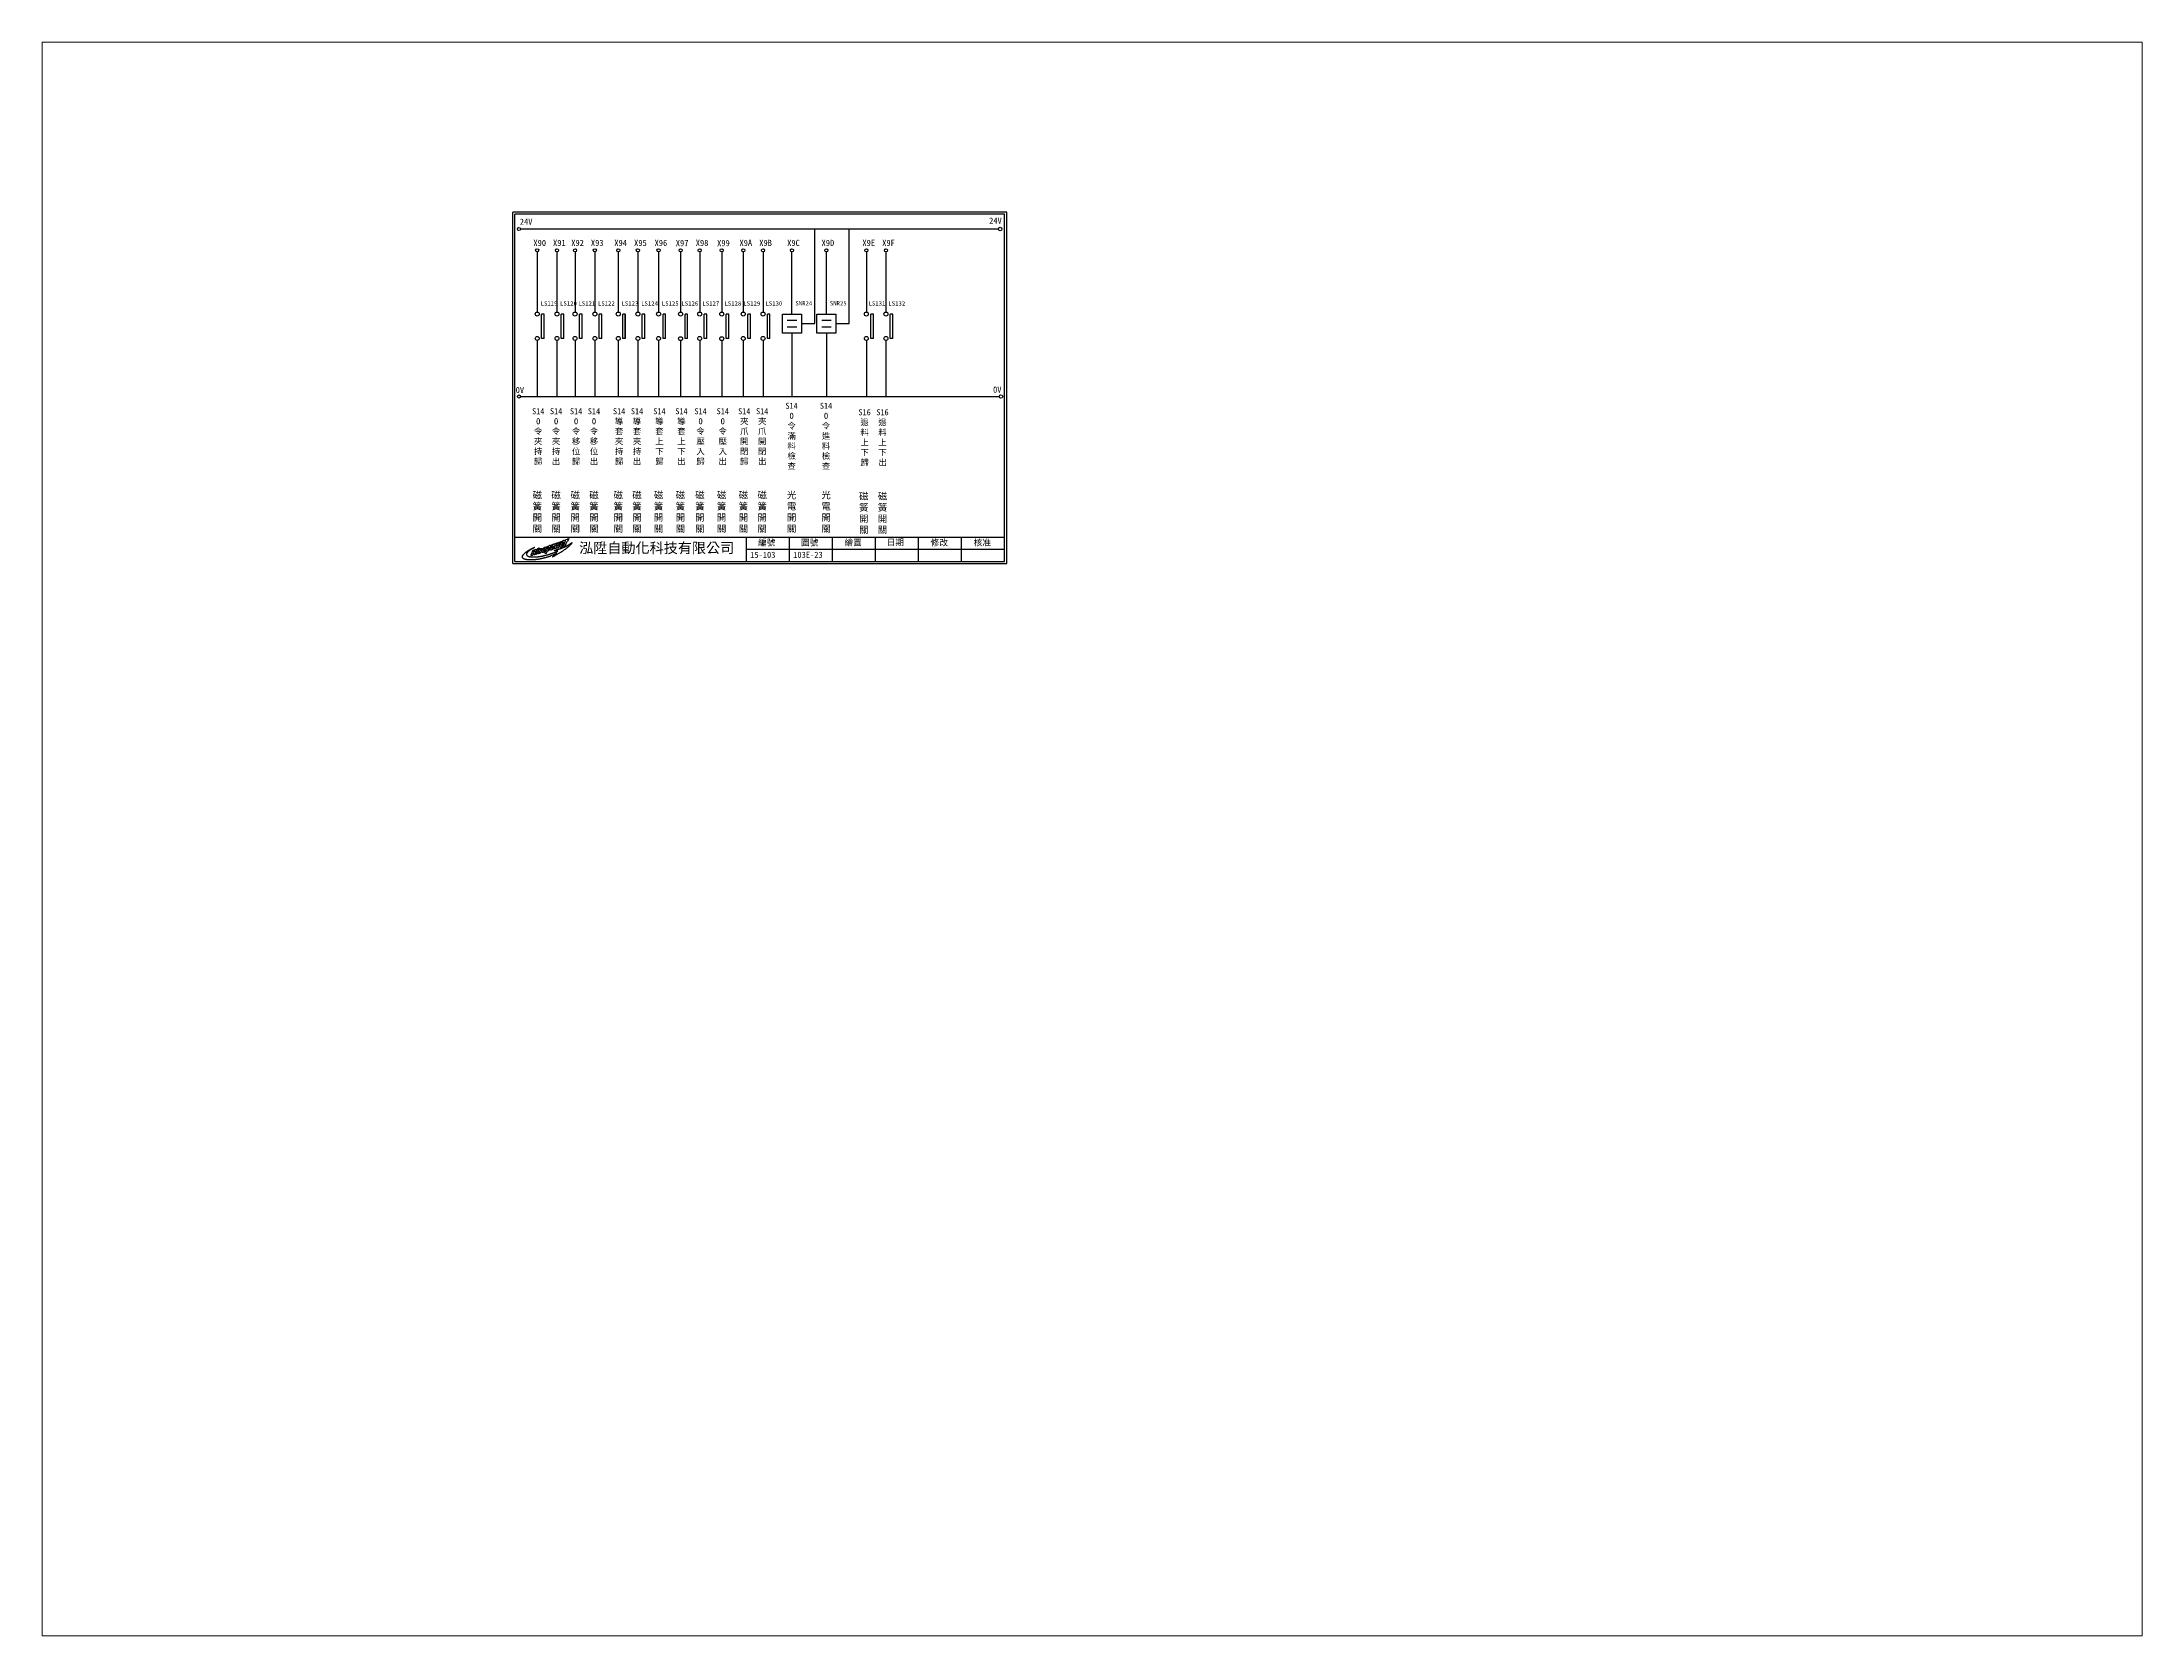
# Paper-space layout '配置1' of a CAD drawing. Extents: x 26 to 231, y 20 to 176.
# The model-space entities are those that its viewports show. They can reach past a viewport. Long polylines and large blocks are cut down to what shows.
import ezdxf

# ---------------------------------------------------------------- set-up
doc = ezdxf.new("R2010")
doc.units = 0
doc.layers.get('0').update_dxf_attribs({"linetype": 'CONTINUOUS'})
for name, color, linetype in [('圖框層', 7, 'CONTINUOUS'), ('標尺寸層', 3, 'CONTINUOUS'), ('輪廓線層', 7, 'CONTINUOUS')]:
    doc.layers.add(name, color=color, linetype=linetype)
doc.styles.add('CNS', font='romanc.shx', dxfattribs={"bigfont": 'chineset.shx'})
doc.styles.add('STSL', font='kaiu.ttf')

psp = doc.layouts.new('配置1')

msp = doc.modelspace()

# ---------------------------------------------------------------- texts
at = {"layer": '圖框層', "color": 4, "style": 'STSL'}
for s, height, p in [('24V', 3.6, (279, 461.6)), ('24V', 3.6, (551.6, 462.2)), ('X90', 3.6, (286.9, 449.3)), ('X91', 3.6, (298.3, 449.3)), ('X92', 3.6, (308.9, 449.3)), ('X93', 3.6, (320.3, 449.3)), ('X94', 3.6, (333.9, 449.3)), ('X95', 3.6, (345.4, 449.3)), ('X96', 3.6, (357.3, 449.3)), ('X97', 3.6, (369.6, 449.2)), ('X98', 3.6, (381.2, 449.3)), ('X99', 3.6, (393.6, 449.2)), ('X9A', 3.6, (406.6, 449.3)), ('X9B', 3.6, (418.1, 449.3)), ('X9C', 3.6, (434.3, 449.3)), ('X9D', 3.6, (454.3, 449.3)), ('X9E', 3.6, (478, 449.3)), ('X9F', 3.6, (489.5, 449.3)), ('LS119', 2.5, (291.1, 414.7)), ('LS120', 2.5, (302.4, 414.7)), ('LS121', 2.5, (313.1, 414.7)), ('LS122', 2.5, (324.4, 414.7)), ('LS123', 2.5, (338.1, 414.7)), ('LS124', 2.5, (349.5, 414.7)), ('LS125', 2.5, (361.5, 414.7)), ('LS126', 2.5, (372.9, 414.7)), ('LS127', 2.5, (385.1, 414.7)), ('LS128', 2.5, (397.9, 414.7)), ('LS129', 2.5, (408.9, 414.7)), ('LS130', 2.5, (421.7, 414.7)), ('SNR24', 2.5, (439.1, 414.8)), ('SNR25', 2.5, (459.1, 414.8)), ('LS131', 2.5, (481.6, 414.7)), ('LS132', 2.5, (493.1, 414.7)), ('0V', 3.6, (276.6, 363.9)), ('0V', 3.6, (553.9, 364.1)), ('泓陞自動化科技有限公司', 6, (313.5, 271)), ('15-103', 3.6, (412.8, 268.2)), ('編號', 3.6, (417.4, 275.3)), ('103E-23', 3.6, (437.8, 268.2)), ('圖號', 3.6, (442.4, 275.3)), ('繪圖', 3.6, (467.6, 275.3)), ('日期', 3.6, (492.1, 275.5)), ('修改', 3.6, (517.6, 275.3)), ('核准', 3.6, (542.6, 275.3))]:
    msp.add_text(s, height=height, dxfattribs=at).set_placement(p)
at = {"layer": '標尺寸層', "color": 7, "width": 4.961, "attachment_point": 5, "style": 'CNS'}
for s, insert, char_height in [('{\\fDFKai-SB|b0|i0|c136|p65;S14\\PO令夾持歸}', (289.7, 338.6), 3.5), ('{\\fDFKai-SB|b0|i0|c136|p65;S14\\PO令夾持出}', (300.1, 338.6), 3.5), ('{\\fDFKai-SB|b0|i0|c136|p65;S14\\PO令移位歸}', (311.7, 338.6), 3.5), ('{\\fDFKai-SB|b0|i0|c136|p65;S14\\PO令移位出}', (322.1, 338.6), 3.5), ('{\\fDFKai-SB|b0|i0|c136|p65;S14\\P導套夾持歸}', (336.7, 338.6), 3.5), ('{\\fDFKai-SB|b0|i0|c136|p65;S14\\P導套夾持出}', (347.1, 338.6), 3.5), ('{\\fDFKai-SB|b0|i0|c136|p65;S14\\P導套上下歸}', (360.1, 338.6), 3.5), ('{\\fDFKai-SB|b0|i0|c136|p65;S14\\P導套上下出}', (372.9, 338.6), 3.5), ('{\\fDFKai-SB|b0|i0|c136|p65;S14\\PO令壓入歸}', (384, 338.6), 3.5), ('{\\fDFKai-SB|b0|i0|c136|p65;S14\\PO令壓入出}', (396.9, 338.6), 3.5), ('{\\fDFKai-SB|b0|i0|c136|p65;S14\\P夾爪開閉歸}', (409.4, 338.6), 3.5), ('{\\fDFKai-SB|b0|i0|c136|p65;S14\\P夾爪開閉出}', (419.8, 338.6), 3.5), ('{\\fDFKai-SB|b0|i0|c136|p65;S14\\PO令滿料檢查}', (436.9, 338.9), 3.5), ('{\\fDFKai-SB|b0|i0|c136|p65;S14\\PO令進料檢查}', (456.9, 338.9), 3.5), ('{\\fDFKai-SB|b0|i0|c136|p65;S16退料上下歸}', (479.3, 338), 3.5), ('{\\fDFKai-SB|b0|i0|c136|p65;S16退料上下出}', (489.7, 338), 3.5), ('{\\fDFKai-SB|b0|i0|c136|p65;磁簧開關}', (289.2, 294.7), 3.9), ('{\\fDFKai-SB|b0|i0|c136|p65;磁簧開關}', (300.1, 294.7), 3.9), ('{\\fDFKai-SB|b0|i0|c136|p65;磁簧開關}', (311.2, 294.7), 3.9), ('{\\fDFKai-SB|b0|i0|c136|p65;磁簧開關}', (322.1, 294.7), 3.9), ('{\\fDFKai-SB|b0|i0|c136|p65;磁簧開關}', (336.2, 294.7), 3.9), ('{\\fDFKai-SB|b0|i0|c136|p65;磁簧開關}', (347.1, 294.7), 3.9), ('{\\fDFKai-SB|b0|i0|c136|p65;磁簧開關}', (359.6, 294.7), 3.9), ('{\\fDFKai-SB|b0|i0|c136|p65;磁簧開關}', (372.3, 294.7), 3.9), ('{\\fDFKai-SB|b0|i0|c136|p65;磁簧開關}', (383.6, 294.7), 3.9), ('{\\fDFKai-SB|b0|i0|c136|p65;磁簧開關}', (396.2, 294.7), 3.9), ('{\\fDFKai-SB|b0|i0|c136|p65;磁簧開關}', (408.9, 294.7), 3.9), ('{\\fDFKai-SB|b0|i0|c136|p65;磁簧開關}', (419.8, 294.7), 3.9), ('{\\fDFKai-SB|b0|i0|c136|p65;光電\\P開關}', (436.9, 294.7), 3.9), ('{\\fDFKai-SB|b0|i0|c136|p65;光電\\P開關}', (456.9, 294.7), 3.9), ('{\\fDFKai-SB|b0|i0|c136|p65;磁簧開關}', (478.8, 294), 3.9), ('{\\fDFKai-SB|b0|i0|c136|p65;磁簧開關}', (489.7, 294), 3.9)]:
    msp.add_mtext(s, dxfattribs=dict(at, insert=insert, char_height=char_height))

# ---------------------------------------------------------------- linework, layer by layer
for p, q in [((450.4, 404.3), (450.4, 459.2)), ((470.4, 404.3), (470.4, 459.2)), ((437.1, 409.8), (437.1, 445.9)), ((457.1, 409.8), (457.1, 445.9)), ((293.2, 409.8), (291.7, 409.8)), ((304.6, 409.8), (303.1, 409.8)), ((315.2, 409.8), (313.7, 409.8)), ((326.6, 409.8), (325.1, 409.8)), ((340.3, 409.8), (338.8, 409.8)), ((351.6, 409.8), (350.1, 409.8)), ((363.7, 409.8), (362.2, 409.8)), ((376.5, 409.8), (375, 409.8)), ((387.6, 409.8), (386.1, 409.8)), ((400.4, 409.8), (398.9, 409.8)), ((413, 409.8), (411.4, 409.8)), ((424.3, 409.8), (422.8, 409.8)), ((442.6, 404.3), (450.4, 404.3)), ((462.6, 404.3), (470.4, 404.3)), ((484.4, 409.8), (482.9, 409.8)), ((495.7, 409.8), (494.2, 409.8)), ((293.2, 395.6), (291.7, 395.6)), ((304.6, 395.6), (303.1, 395.6)), ((315.2, 395.6), (313.7, 395.6)), ((326.6, 395.6), (325.1, 395.6)), ((340.3, 395.6), (338.8, 395.6)), ((351.6, 395.6), (350.1, 395.6)), ((363.7, 395.6), (362.2, 395.6)), ((376.5, 395.5), (375, 395.5)), ((387.6, 395.6), (386.1, 395.6)), ((400.4, 395.5), (398.9, 395.5)), ((413, 395.6), (411.4, 395.6)), ((424.3, 395.6), (422.8, 395.6)), ((437.1, 398.7), (437.1, 361.9)), ((457.1, 398.7), (457.1, 361.9)), ((484.4, 395.6), (482.9, 395.6)), ((495.7, 395.6), (494.2, 395.6))]:
    msp.add_line(p, q)
for points in [[(431.6, 409.8), (442.6, 409.8), (442.6, 398.7), (431.6, 398.7)], [(451.6, 409.8), (462.6, 409.8), (462.6, 398.7), (451.6, 398.7)]]:
    msp.add_lwpolyline(points, close=True)
for centre in [(558, 459.2), (558.5, 361.9)]:
    msp.add_circle(centre, 1)
at = {"layer": '圖框層', "color": 7}
for p, q in [((561.9, 468.9), (274.9, 468.9)), ((274.9, 264.9), (274.9, 468.9)), ((560.6, 467.7), (276.1, 467.7)), ((276.1, 266.2), (276.1, 467.7)), ((560.6, 266.2), (560.6, 467.7)), ((561.9, 264.9), (561.9, 468.9)), ((276.1, 280.2), (560.6, 280.2)), ((410.6, 266.2), (410.6, 280.2)), ((410.6, 273.2), (560.6, 273.2)), ((435.6, 266.2), (435.6, 280.2)), ((460.6, 266.2), (460.6, 280.2)), ((485.6, 266.2), (485.6, 280.2)), ((510.6, 266.2), (510.6, 280.2)), ((535.6, 266.2), (535.6, 280.2)), ((274.9, 264.9), (561.9, 264.9)), ((276.1, 266.2), (560.6, 266.2))]:
    msp.add_line(p, q, dxfattribs=at)
at = {"layer": '標尺寸層', "color": 7}
for p, q in [((279.4, 459.2), (557, 459.2)), ((289.1, 445.9), (289.1, 410.9)), ((300.6, 445.9), (300.6, 410.9)), ((311.1, 445.9), (311.1, 410.9)), ((322.6, 445.9), (322.6, 410.9)), ((336.2, 445.9), (336.2, 410.9)), ((347.6, 445.9), (347.6, 410.9)), ((359.6, 445.9), (359.6, 410.9)), ((372.4, 445.9), (372.4, 410.9)), ((383.5, 445.9), (383.5, 410.9)), ((396.3, 445.9), (396.3, 410.9)), ((408.8, 445.9), (408.8, 410.9)), ((420.3, 445.9), (420.3, 410.9)), ((480.3, 445.9), (480.3, 410.9)), ((491.7, 445.9), (491.7, 410.9)), ((291.7, 395.6), (291.7, 409.8)), ((293.2, 395.6), (293.2, 409.8)), ((303.1, 395.6), (303.1, 409.8)), ((304.6, 395.6), (304.6, 409.8)), ((313.7, 395.6), (313.7, 409.8)), ((315.2, 395.6), (315.2, 409.8)), ((325.1, 395.6), (325.1, 409.8)), ((326.6, 395.6), (326.6, 409.8)), ((338.8, 395.6), (338.8, 409.8)), ((340.3, 395.6), (340.3, 409.8)), ((340.4, 395.5), (340.4, 409.8)), ((350.1, 395.6), (350.1, 409.8)), ((351.6, 395.6), (351.6, 409.8)), ((362.2, 395.6), (362.2, 409.8)), ((363.7, 395.6), (363.7, 409.8)), ((375, 395.5), (375, 409.8)), ((376.5, 395.5), (376.5, 409.8)), ((386.1, 395.6), (386.1, 409.8)), ((387.6, 395.6), (387.6, 409.8)), ((398.9, 395.5), (398.9, 409.8)), ((400.4, 395.5), (400.4, 409.8)), ((411.4, 395.6), (411.4, 409.8)), ((413, 395.6), (413, 409.8)), ((422.8, 395.6), (422.8, 409.8)), ((424.3, 395.6), (424.3, 409.8)), ((434.4, 406.3), (439.9, 406.3)), ((454.4, 406.3), (459.9, 406.3)), ((482.9, 395.6), (482.9, 409.8)), ((484.4, 395.6), (484.4, 409.8)), ((494.2, 395.6), (494.2, 409.8)), ((495.7, 395.6), (495.7, 409.8)), ((289.1, 394.4), (289.1, 361.9)), ((300.6, 394.4), (300.6, 361.9)), ((311.1, 394.4), (311.1, 361.9)), ((322.6, 394.4), (322.6, 361.9)), ((336.2, 394.4), (336.2, 361.9)), ((347.6, 394.4), (347.6, 361.9)), ((359.6, 394.4), (359.6, 361.9)), ((372.4, 394.4), (372.4, 361.9)), ((372.4, 394.4), (372.4, 361.9)), ((383.5, 394.4), (383.5, 361.9)), ((396.3, 394.4), (396.3, 361.9)), ((396.3, 394.4), (396.3, 361.9)), ((408.8, 394.4), (408.8, 361.9)), ((420.3, 394.4), (420.3, 361.9)), ((434.4, 402.3), (439.9, 402.3)), ((454.4, 402.3), (459.9, 402.3)), ((480.3, 394.4), (480.3, 361.9)), ((491.7, 394.4), (491.7, 361.9)), ((279.4, 361.9), (557.5, 361.9))]:
    msp.add_line(p, q, dxfattribs=at)
for centre, radius in [((278.5, 459.2), 0.92), ((289.1, 446.8), 0.92), ((300.6, 446.8), 0.92), ((311.1, 446.8), 0.92), ((322.6, 446.8), 0.92), ((336.2, 446.8), 0.92), ((347.6, 446.8), 0.92), ((359.6, 446.8), 0.92), ((372.4, 446.8), 0.92), ((372.4, 446.8), 0.92), ((383.5, 446.8), 0.92), ((396.3, 446.8), 0.92), ((396.3, 446.8), 0.92), ((408.8, 446.8), 0.92), ((420.3, 446.8), 0.92), ((437.1, 446.8), 0.92), ((457.1, 446.8), 0.92), ((480.3, 446.8), 0.92), ((491.7, 446.8), 0.92), ((289.1, 409.8), 1.15), ((300.6, 409.8), 1.15), ((311.1, 409.8), 1.15), ((322.6, 409.8), 1.15), ((336.2, 409.8), 1.15), ((347.6, 409.8), 1.15), ((359.6, 409.8), 1.15), ((372.4, 409.8), 1.15), ((383.5, 409.8), 1.15), ((396.3, 409.8), 1.15), ((408.8, 409.8), 1.15), ((420.3, 409.8), 1.15), ((480.3, 409.8), 1.15), ((491.7, 409.8), 1.15), ((289.1, 395.6), 1.15), ((300.6, 395.6), 1.15), ((311.1, 395.6), 1.15), ((322.6, 395.6), 1.15), ((336.2, 395.6), 1.15), ((347.6, 395.6), 1.15), ((359.6, 395.6), 1.15), ((372.4, 395.5), 1.15), ((383.5, 395.6), 1.15), ((396.3, 395.5), 1.15), ((408.8, 395.6), 1.15), ((420.3, 395.6), 1.15), ((480.3, 395.6), 1.15), ((491.7, 395.6), 1.15), ((278.5, 361.9), 0.92)]:
    msp.add_circle(centre, radius, dxfattribs=at)
at = {"layer": '輪廓線層', "color": 1}
msp.add_lwpolyline([(299.5, 270.4), (299.2, 270.2), (298.9, 270.1), (298.6, 270), (298.3, 269.9), (298, 269.7), (297.7, 269.6), (297.4, 269.5), (297.1, 269.4), (296.9, 269.3), (296.6, 269.2), (296.4, 269.1), (296.2, 269), (296, 269), (295.8, 268.9), (295.5, 268.8), (295.3, 268.7), (295, 268.7), (294.8, 268.6), (294.5, 268.5), (294.2, 268.4), (293.9, 268.3), (293.6, 268.3), (293.3, 268.2), (293.1, 268.1), (292.8, 268), (292.6, 268), (292.3, 267.9), (292.1, 267.9), (291.9, 267.8), (291.7, 267.8), (291.5, 267.7), (291.3, 267.7), (291.1, 267.6), (290.9, 267.6), (290.8, 267.6), (290.6, 267.5), (290.4, 267.5), (290.2, 267.4), (290, 267.4), (289.8, 267.4), (289.7, 267.3), (289.5, 267.3), (289.3, 267.3), (289.1, 267.3), (288.9, 267.2), (288.8, 267.2), (288.6, 267.2), (288.4, 267.2), (288.3, 267.2), (288.1, 267.1), (287.9, 267.1), (287.8, 267.1), (287.6, 267.1), (287.5, 267.1), (287.3, 267.1), (287.1, 267), (287, 267), (286.8, 267), (286.6, 267), (286.5, 267), (286.3, 267), (286.1, 267), (285.9, 267), (285.8, 267), (285.6, 267), (285.4, 267), (285.3, 267), (285.1, 267), (285, 267), (284.9, 267), (284.7, 267), (284.6, 267), (284.5, 267), (284.4, 267), (284.3, 267), (284.1, 267), (284, 267), (283.9, 267), (283.8, 267), (283.7, 267), (283.6, 267.1), (283.4, 267.1), (283.3, 267.1), (283.2, 267.1), (283, 267.1), (282.9, 267.1), (282.8, 267.2), (282.6, 267.2), (282.5, 267.2), (282.4, 267.3), (282.2, 267.3), (282.1, 267.3), (282, 267.4), (281.8, 267.4), (281.7, 267.5), (281.6, 267.5), (281.5, 267.5), (281.4, 267.6), (281.3, 267.6), (281.2, 267.7), (281.1, 267.7), (281.1, 267.8), (281, 267.8), (280.9, 267.9), (280.9, 267.9), (280.8, 268), (280.8, 268), (280.8, 268), (280.7, 268.1), (280.7, 268.1), (280.7, 268.2), (280.7, 268.2), (280.6, 268.2), (280.6, 268.3), (280.6, 268.3), (280.6, 268.3), (280.6, 268.4), (280.6, 268.4), (280.6, 268.4), (280.6, 268.5), (280.6, 268.5), (280.6, 268.5), (280.6, 268.5), (280.6, 268.6), (280.6, 268.6), (280.5, 268.6), (280.5, 268.7), (280.5, 268.7), (280.5, 268.8), (280.5, 268.8), (280.5, 268.8), (280.5, 268.9), (280.5, 268.9), (280.5, 269), (280.5, 269), (280.5, 269), (280.5, 269.1), (280.5, 269.1), (280.5, 269.1), (280.5, 269.2), (280.6, 269.2), (280.6, 269.3), (280.6, 269.3), (280.6, 269.4), (280.7, 269.4), (280.7, 269.5), (280.7, 269.6), (280.8, 269.6), (280.8, 269.7), (280.9, 269.8), (280.9, 269.9), (281, 270), (281.1, 270), (281.1, 270.1), (281.2, 270.2), (281.3, 270.3), (281.4, 270.4), (281.5, 270.5), (281.6, 270.6), (281.7, 270.7), (281.8, 270.8), (281.9, 270.9), (282, 271), (282.2, 271.2), (282.3, 271.3), (282.4, 271.4), (282.5, 271.5), (282.7, 271.6), (282.8, 271.7), (283, 271.8), (283.1, 271.9), (283.2, 272), (283.3, 272.1), (283.5, 272.1), (283.6, 272.2), (283.7, 272.3), (283.9, 272.4), (284, 272.5), (284.1, 272.5), (284.2, 272.6), (284.3, 272.7), (284.4, 272.7), (284.5, 272.8), (284.7, 272.9), (284.8, 272.9), (284.9, 273), (285, 273), (285.1, 273.1), (285.2, 273.2), (285.3, 273.2), (285.5, 273.3), (285.7, 273.4), (285.8, 273.5), (286, 273.6), (286.2, 273.7), (286.5, 273.8), (286.7, 273.9), (286.8, 274), (287, 274.1), (287.2, 274.2), (287.3, 274.2), (287.4, 274.3), (287.5, 274.3), (287.5, 274.3), (287.6, 274.3), (287.6, 274.3), (287.6, 274.3), (287.5, 274.3), (287.5, 274.3), (287.5, 274.2), (287.4, 274.2), (287.3, 274.1), (287.3, 274.1), (287.2, 274.1), (287.1, 274), (287, 273.9), (286.9, 273.9), (286.8, 273.8), (286.6, 273.8), (286.5, 273.7), (286.4, 273.6), (286.3, 273.6), (286.1, 273.5), (286, 273.4), (285.9, 273.3), (285.8, 273.3), (285.6, 273.2), (285.5, 273.1), (285.4, 273), (285.2, 272.9), (285.1, 272.9), (285, 272.8), (284.9, 272.7), (284.8, 272.6), (284.6, 272.5), (284.5, 272.4), (284.4, 272.4), (284.3, 272.3), (284.2, 272.2), (284.1, 272.1), (284, 272), (283.9, 271.9), (283.8, 271.9), (283.7, 271.8), (283.6, 271.7), (283.5, 271.6), (283.4, 271.5), (283.4, 271.4), (283.3, 271.4), (283.2, 271.3), (283.2, 271.2), (283.1, 271.2), (283.1, 271.1), (283.1, 271), (283, 271), (283, 270.9), (283, 270.8), (282.9, 270.8), (282.9, 270.7), (282.9, 270.6), (282.9, 270.6), (282.9, 270.5), (282.9, 270.5), (282.8, 270.4), (282.8, 270.4), (282.8, 270.3), (282.8, 270.3), (282.8, 270.2), (282.8, 270.2), (282.9, 270.1), (282.9, 270.1), (282.9, 270.1), (282.9, 270), (282.9, 270), (282.9, 269.9), (282.9, 269.9), (282.9, 269.9), (283, 269.8), (283, 269.8), (283, 269.8), (283, 269.7), (283.1, 269.7), (283.1, 269.7), (283.1, 269.6), (283.1, 269.6), (283.2, 269.6), (283.2, 269.5), (283.3, 269.5), (283.3, 269.5), (283.3, 269.5), (283.4, 269.4), (283.4, 269.4), (283.5, 269.4), (283.6, 269.3), (283.6, 269.3), (283.7, 269.3), (283.7, 269.3), (283.8, 269.2), (283.9, 269.2), (283.9, 269.2), (284, 269.1), (284.1, 269.1), (284.2, 269.1), (284.2, 269), (284.3, 269), (284.4, 269), (284.5, 269), (284.5, 269), (284.6, 268.9), (284.7, 268.9), (284.8, 268.9), (284.9, 268.9), (285, 268.9), (285.1, 268.9), (285.2, 268.9), (285.3, 268.8), (285.4, 268.8), (285.5, 268.8), (285.7, 268.8), (285.8, 268.8), (285.9, 268.8), (286.1, 268.8), (286.2, 268.8), (286.4, 268.8), (286.5, 268.8), (286.7, 268.8), (286.8, 268.8), (287, 268.8), (287.2, 268.8), (287.4, 268.8), (287.5, 268.8), (287.7, 268.8), (287.9, 268.8), (288.1, 268.8), (288.3, 268.8), (288.5, 268.8), (288.7, 268.9), (288.9, 268.9), (289, 268.9), (289.2, 268.9), (289.4, 268.9), (289.6, 268.9), (289.7, 269), (289.9, 269), (290, 269), (290.2, 269), (290.4, 269), (290.6, 269.1), (290.7, 269.1), (290.9, 269.1), (291.2, 269.2), (291.4, 269.2), (291.6, 269.2), (291.9, 269.3), (292.1, 269.3), (292.4, 269.4), (292.7, 269.4), (293, 269.5), (293.2, 269.6), (293.5, 269.6), (293.8, 269.7), (294.1, 269.8), (294.4, 269.8), (294.6, 269.9), (294.9, 270), (295.2, 270), (295.4, 270.1), (295.6, 270.2), (295.9, 270.2), (296.1, 270.3), (296.3, 270.4), (296.5, 270.4), (296.7, 270.5), (296.8, 270.5), (297, 270.6), (297.1, 270.6), (297.3, 270.7), (297.4, 270.7), (297.5, 270.7), (297.6, 270.8), (297.7, 270.8), (297.8, 270.9), (297.9, 270.9), (298, 270.9), (298.2, 271), (298.3, 271.1), (298.5, 271.1), (298.7, 271.2), (298.8, 271.3), (299, 271.3), (299.2, 271.4), (299.3, 271.4), (299.5, 271.5), (299.6, 271.5), (299.7, 271.6), (299.9, 271.6), (300, 271.7), (300.1, 271.7), (300.2, 271.8), (300.3, 271.8), (300.4, 271.8), (300.5, 271.9), (300.6, 271.9), (300.7, 272), (300.8, 272), (300.9, 272), (300.9, 272.1), (300.9, 272.1), (301, 272.1), (300.9, 272.1), (300.9, 272.2), (300.9, 272.2), (300.8, 272.2), (300.8, 272.2), (300.7, 272.2), (300.6, 272.2), (300.5, 272.2), (300.5, 272.2), (300.4, 272.3), (300.3, 272.3), (300.2, 272.3), (300.1, 272.3), (300, 272.3), (299.9, 272.3), (299.8, 272.3), (299.8, 272.3), (299.7, 272.3), (299.6, 272.3), (299.5, 272.3), (299.4, 272.4), (299.3, 272.4), (299.2, 272.4), (299.2, 272.4), (299.1, 272.4), (299.1, 272.4), (299, 272.4), (299, 272.4), (299, 272.4), (298.9, 272.5), (298.9, 272.5), (299, 272.5), (299, 272.5), (299, 272.5), (299.1, 272.5), (299.1, 272.6), (299.2, 272.6), (299.3, 272.6), (299.4, 272.6), (299.5, 272.7), (299.7, 272.7), (299.8, 272.7), (300, 272.8), (300.1, 272.8), (300.3, 272.9), (300.4, 272.9), (300.6, 273), (300.8, 273), (301, 273.1), (301.2, 273.1), (301.3, 273.2), (301.5, 273.2), (301.7, 273.3), (301.9, 273.4), (302.1, 273.4), (302.3, 273.5), (302.5, 273.5), (302.6, 273.6), (302.8, 273.7), (303, 273.7), (303.2, 273.8), (303.5, 273.9), (303.7, 274), (303.9, 274.1), (304.2, 274.2), (304.4, 274.3), (304.7, 274.4), (305, 274.5), (305.2, 274.7), (305.5, 274.8), (305.7, 274.9), (305.9, 275), (306.1, 275.1), (306.3, 275.2), (306.5, 275.3), (306.7, 275.4), (306.9, 275.5), (307.1, 275.6), (307.2, 275.7), (307.4, 275.8), (307.6, 275.9), (307.7, 276), (307.9, 276.1), (308, 276.2), (308.2, 276.3), (308.3, 276.4), (308.5, 276.5), (308.6, 276.6), (308.7, 276.7), (308.9, 276.8), (309, 276.9), (309.1, 277), (309.1, 277), (309.2, 277.1), (309.2, 277.1), (309.3, 277.1), (309.3, 277.1), (309.3, 277), (309.2, 277), (309.2, 276.9), (309.2, 276.8), (309.1, 276.7), (309.1, 276.7), (309, 276.6), (309, 276.5), (308.9, 276.4), (308.9, 276.4), (308.8, 276.3), (308.8, 276.2), (308.7, 276.2), (308.6, 276.1), (308.6, 276), (308.5, 276), (308.5, 275.9), (308.4, 275.8), (308.3, 275.7), (308.2, 275.6), (308.1, 275.6), (308, 275.5), (307.9, 275.3), (307.8, 275.2), (307.7, 275.1), (307.6, 275), (307.4, 274.9), (307.3, 274.7), (307.1, 274.6), (307, 274.5), (306.8, 274.3), (306.7, 274.2), (306.5, 274), (306.3, 273.9), (306.1, 273.8), (306, 273.6), (305.8, 273.4), (305.5, 273.3), (305.3, 273.1), (305.1, 273), (304.8, 272.8), (304.6, 272.6), (304.3, 272.5), (304.1, 272.3), (303.8, 272.1), (303.6, 271.9), (303.3, 271.8), (303, 271.6), (302.8, 271.4), (302.5, 271.3), (302.3, 271.1), (302, 271), (301.7, 270.8), (301.5, 270.7), (301.2, 270.5), (300.9, 270.4), (300.7, 270.2), (300.4, 270.1), (300.2, 269.9), (299.9, 269.8), (299.7, 269.7), (299.5, 269.5), (299.3, 269.4), (299.2, 269.4), (299, 269.3), (298.9, 269.2), (298.7, 269.1), (298.6, 269.1), (298.5, 269), (298.4, 269), (298.3, 268.9), (298.3, 268.9), (298.2, 268.9), (298.1, 268.8), (298.1, 268.8), (298.1, 268.8), (298, 268.8), (298.1, 268.8), (298.1, 268.9), (298.1, 268.9), (298.2, 269), (298.3, 269), (298.3, 269.1), (298.4, 269.2), (298.6, 269.3), (298.7, 269.4), (298.8, 269.5), (299, 269.6), (299.2, 269.7), (299.3, 269.8), (299.5, 270), (299.6, 270.1), (299.8, 270.2), (299.9, 270.3), (300.1, 270.4), (300.2, 270.5), (300.3, 270.6), (300.4, 270.7), (300.5, 270.7), (300.6, 270.8), (300.6, 270.8), (300.6, 270.8), (300.6, 270.8), (300.5, 270.8), (300.4, 270.8), (300.3, 270.7), (300.1, 270.7), (299.9, 270.6), (299.7, 270.5)], close=True, dxfattribs=at)
at = {"layer": '輪廓線層', "color": 116}
for points in [[(288.1, 271.5), (288.2, 271.5), (288.2, 271.5), (288.2, 271.5), (288.2, 271.5), (288.2, 271.4), (288.2, 271.4), (288.2, 271.4), (288.2, 271.3), (288.2, 271.3), (288.2, 271.3), (288.2, 271.2), (288.2, 271.2), (288.2, 271.2), (288.2, 271.1), (288.1, 271.1), (288.1, 271.1), (288.1, 271), (288.1, 271), (288.1, 270.9), (288.1, 270.9), (288.1, 270.9), (288.1, 270.8), (288, 270.8), (288, 270.7), (288, 270.7), (288, 270.7), (288, 270.6), (288, 270.6), (288, 270.6), (288, 270.6), (288, 270.5), (288, 270.5), (288, 270.5), (288, 270.5), (287.9, 270.4), (287.9, 270.4), (287.9, 270.4), (287.9, 270.4), (287.9, 270.3), (287.9, 270.3), (287.9, 270.3), (287.9, 270.3), (287.9, 270.3), (287.9, 270.2), (287.9, 270.2), (287.9, 270.2), (287.9, 270.2), (287.9, 270.2), (287.9, 270.2), (287.9, 270.2), (287.9, 270.2), (287.9, 270.2), (287.9, 270.1), (287.9, 270.1), (287.9, 270.1), (287.9, 270.1), (287.9, 270.1), (287.8, 270.1), (287.8, 270.1), (287.8, 270.1), (287.8, 270.1), (287.8, 270.1), (287.7, 270.1), (287.7, 270.1), (287.7, 270), (287.6, 270), (287.6, 270), (287.6, 270), (287.5, 270), (287.5, 270), (287.5, 270), (287.4, 270), (287.4, 270), (287.3, 270), (287.3, 269.9), (287.3, 269.9), (287.2, 269.9), (287.2, 269.9), (287.2, 269.9), (287.2, 269.9), (287.1, 269.9), (287.1, 269.9), (287.1, 269.9), (287.1, 269.9), (287.1, 269.9), (287.1, 269.9), (287.1, 269.9), (287.1, 269.9), (287.1, 269.9), (287.1, 270), (287.1, 270), (287.1, 270), (287.1, 270), (287.1, 270), (287.1, 270.1), (287.1, 270.1), (287.1, 270.1), (287.1, 270.2), (287.1, 270.2), (287.1, 270.2), (287.1, 270.2), (287.1, 270.3), (287.1, 270.3), (287.1, 270.3), (287.1, 270.3), (287.1, 270.4), (287.1, 270.4), (287.2, 270.4), (287.2, 270.4), (287.2, 270.5), (287.2, 270.5), (287.2, 270.5), (287.2, 270.6), (287.2, 270.6), (287.2, 270.6), (287.2, 270.6), (287.2, 270.7), (287.2, 270.7), (287.2, 270.7), (287.2, 270.7), (287.2, 270.8), (287.3, 270.8), (287.3, 270.8), (287.3, 270.8), (287.3, 270.8), (287.3, 270.8), (287.3, 270.9), (287.3, 270.9), (287.3, 270.9), (287.3, 270.9), (287.2, 270.9), (287.2, 270.9), (287.2, 270.9), (287.2, 270.9), (287.2, 270.9), (287.2, 270.9), (287.2, 270.9), (287.2, 270.9), (287.2, 270.9), (287.2, 270.9), (287.2, 270.9), (287.1, 270.9), (287.1, 270.9), (287.1, 270.9), (287.1, 270.9), (287.1, 270.9), (287.1, 270.9), (287, 270.9), (287, 270.9), (287, 270.9), (287, 270.9), (287, 270.9), (287, 270.9), (286.9, 270.9), (286.9, 270.9), (286.9, 270.9), (286.9, 270.9), (286.9, 270.8), (286.8, 270.8), (286.8, 270.8), (286.8, 270.8), (286.8, 270.8), (286.8, 270.8), (286.8, 270.8), (286.7, 270.8), (286.7, 270.7), (286.7, 270.7), (286.7, 270.7), (286.7, 270.7), (286.7, 270.7), (286.7, 270.7), (286.7, 270.7), (286.7, 270.6), (286.7, 270.6), (286.7, 270.6), (286.7, 270.6), (286.7, 270.6), (286.7, 270.6), (286.7, 270.6), (286.7, 270.5), (286.7, 270.5), (286.6, 270.5), (286.6, 270.5), (286.6, 270.5), (286.6, 270.4), (286.6, 270.4), (286.6, 270.4), (286.6, 270.4), (286.6, 270.3), (286.6, 270.3), (286.6, 270.3), (286.6, 270.2), (286.6, 270.2), (286.5, 270.2), (286.5, 270.2), (286.5, 270.2), (286.5, 270.1), (286.5, 270.1), (286.5, 270.1), (286.5, 270.1), (286.5, 270), (286.5, 270), (286.5, 270), (286.5, 270), (286.5, 269.9), (286.5, 269.9), (286.4, 269.9), (286.4, 269.9), (286.4, 269.8), (286.4, 269.8), (286.4, 269.8), (286.4, 269.8), (286.4, 269.8), (286.4, 269.8), (286.4, 269.7), (286.4, 269.7), (286.4, 269.7), (286.3, 269.7), (286.3, 269.7), (286.3, 269.7), (286.3, 269.7), (286.2, 269.6), (286.2, 269.6), (286.2, 269.6), (286.1, 269.6), (286.1, 269.6), (286, 269.6), (286, 269.6), (285.9, 269.6), (285.9, 269.5), (285.8, 269.5), (285.8, 269.5), (285.7, 269.5), (285.7, 269.5), (285.7, 269.5), (285.6, 269.5), (285.6, 269.5), (285.6, 269.5), (285.6, 269.5), (285.6, 269.5), (285.5, 269.5), (285.5, 269.5), (285.5, 269.6), (285.6, 269.6), (285.6, 269.6), (285.6, 269.6), (285.6, 269.7), (285.6, 269.7), (285.6, 269.8), (285.6, 269.8), (285.6, 269.8), (285.7, 269.9), (285.7, 269.9), (285.7, 269.9), (285.7, 270), (285.7, 270), (285.7, 270), (285.7, 270.1), (285.7, 270.1), (285.7, 270.1), (285.7, 270.2), (285.8, 270.2), (285.8, 270.2), (285.8, 270.3), (285.8, 270.3), (285.8, 270.3), (285.8, 270.4), (285.8, 270.4), (285.8, 270.4), (285.8, 270.5), (285.8, 270.5), (285.9, 270.5), (285.9, 270.6), (285.9, 270.6), (285.9, 270.7), (285.9, 270.7), (286, 270.8), (286, 270.8), (286, 270.9), (286, 270.9), (286, 271), (286, 271), (286.1, 271.1), (286.1, 271.1), (286.1, 271.2), (286.1, 271.2), (286.1, 271.2), (286.1, 271.3), (286.1, 271.3), (286.2, 271.3), (286.2, 271.4), (286.2, 271.4), (286.2, 271.5), (286.2, 271.5), (286.2, 271.5), (286.2, 271.5), (286.2, 271.6), (286.2, 271.6), (286.2, 271.6), (286.2, 271.6), (286.3, 271.7), (286.3, 271.7), (286.3, 271.7), (286.3, 271.8), (286.3, 271.8), (286.3, 271.9), (286.3, 271.9), (286.3, 272), (286.4, 272), (286.4, 272.1), (286.4, 272.1), (286.4, 272.2), (286.4, 272.2), (286.4, 272.3), (286.5, 272.3), (286.5, 272.3), (286.5, 272.4), (286.5, 272.4), (286.5, 272.4), (286.5, 272.4), (286.5, 272.5), (286.5, 272.5), (286.6, 272.5), (286.6, 272.5), (286.6, 272.5), (286.7, 272.6), (286.8, 272.6), (286.9, 272.6), (287, 272.7), (287.2, 272.7), (287.3, 272.8), (287.5, 272.9), (287.7, 272.9), (287.8, 273), (288, 273), (288.1, 273.1), (288.2, 273.1), (288.3, 273.1), (288.4, 273.2), (288.4, 273.2), (288.4, 273.2), (288.5, 273.2), (288.5, 273.2), (288.5, 273.2), (288.5, 273.2), (288.5, 273.2), (288.6, 273.2), (288.6, 273.2), (288.6, 273.2), (288.6, 273.2), (288.6, 273.1), (288.6, 273.1), (288.6, 273.1), (288.7, 273.1), (288.7, 273.1), (288.7, 273.1), (288.7, 273.1), (288.7, 273), (288.7, 273), (288.7, 273), (288.7, 273), (288.7, 272.9), (288.7, 272.9), (288.7, 272.9), (288.7, 272.9), (288.7, 272.8), (288.7, 272.8), (288.7, 272.8), (288.7, 272.8), (288.7, 272.7), (288.7, 272.7), (288.7, 272.7), (288.7, 272.6), (288.7, 272.6), (288.7, 272.6), (288.7, 272.5), (288.6, 272.5), (288.6, 272.5), (288.6, 272.4), (288.6, 272.4), (288.6, 272.4), (288.6, 272.3), (288.5, 272.3), (288.5, 272.3), (288.5, 272.2), (288.5, 272.2), (288.5, 272.2), (288.4, 272.1), (288.4, 272.1), (288.4, 272.1), (288.4, 272), (288.3, 272), (288.3, 271.9), (288.3, 271.9), (288.3, 271.9), (288.2, 271.9), (288.2, 271.8), (288.2, 271.8), (288.2, 271.8), (288.2, 271.8), (288.1, 271.7), (288.1, 271.7), (288.1, 271.7), (288.1, 271.7), (288.1, 271.7), (288, 271.7), (288, 271.6), (288, 271.6), (288, 271.6), (288, 271.6), (288, 271.6), (288, 271.6), (288, 271.6), (288, 271.6), (288, 271.6), (288, 271.6), (288, 271.6), (288, 271.6), (288, 271.6), (288.1, 271.6), (288.1, 271.6), (288.1, 271.6), (288.1, 271.5)], [(287.5, 271.7), (287.5, 271.7), (287.4, 271.7), (287.4, 271.7), (287.4, 271.7), (287.4, 271.7), (287.3, 271.7), (287.3, 271.7), (287.3, 271.6), (287.3, 271.6), (287.2, 271.6), (287.2, 271.6), (287.2, 271.6), (287.2, 271.6), (287.1, 271.6), (287.1, 271.6), (287.1, 271.6), (287.1, 271.6), (287.1, 271.6), (287.1, 271.7), (287.1, 271.7), (287.1, 271.7), (287.1, 271.7), (287.1, 271.7), (287.1, 271.7), (287.1, 271.8), (287.1, 271.8), (287.1, 271.8), (287.1, 271.8), (287.1, 271.8), (287.1, 271.9), (287.1, 271.9), (287.1, 271.9), (287.1, 271.9), (287.1, 271.9), (287.2, 272), (287.2, 272), (287.2, 272), (287.2, 272), (287.2, 272.1), (287.2, 272.1), (287.3, 272.1), (287.3, 272.1), (287.3, 272.1), (287.4, 272.2), (287.4, 272.2), (287.4, 272.2), (287.5, 272.2), (287.5, 272.2), (287.5, 272.2), (287.6, 272.2), (287.6, 272.2), (287.6, 272.2), (287.6, 272.2), (287.7, 272.2), (287.7, 272.2), (287.7, 272.2), (287.7, 272.2), (287.7, 272.2), (287.8, 272.2), (287.8, 272.2), (287.8, 272.2), (287.8, 272.2), (287.8, 272.2), (287.8, 272.2), (287.8, 272.2), (287.8, 272.1), (287.8, 272.1), (287.8, 272.1), (287.8, 272.1), (287.8, 272.1), (287.8, 272), (287.8, 272), (287.7, 272), (287.7, 272), (287.7, 272), (287.7, 271.9), (287.7, 271.9), (287.7, 271.9), (287.7, 271.9), (287.7, 271.9), (287.6, 271.8), (287.6, 271.8), (287.6, 271.8), (287.6, 271.8), (287.6, 271.8), (287.5, 271.8), (287.5, 271.8)], [(289.1, 272.8), (290, 273.1), (289.1, 270.5), (288.3, 270.2)], [(289.4, 273.7), (290.3, 274), (290, 273.2), (289.2, 272.9)], [(290.9, 272.9), (290.9, 272.9), (290.9, 272.9), (290.9, 272.9), (290.9, 272.9), (290.9, 272.8), (290.9, 272.8), (290.9, 272.8), (290.9, 272.8), (290.9, 272.8), (290.9, 272.8), (290.9, 272.8), (290.9, 272.7), (290.9, 272.7), (290.9, 272.7), (290.9, 272.7), (290.9, 272.7), (290.9, 272.7), (290.9, 272.7), (290.9, 272.7), (290.9, 272.7), (290.9, 272.7), (291, 272.6), (291, 272.6), (291, 272.6), (291, 272.6), (291.1, 272.6), (291.1, 272.6), (291.1, 272.6), (291.2, 272.6), (291.2, 272.6), (291.3, 272.6), (291.3, 272.6), (291.4, 272.6), (291.4, 272.6), (291.4, 272.6), (291.5, 272.6), (291.5, 272.6), (291.5, 272.6), (291.5, 272.6), (291.6, 272.6), (291.6, 272.6), (291.6, 272.6), (291.6, 272.6), (291.6, 272.6), (291.6, 272.6), (291.6, 272.6), (291.7, 272.5), (291.7, 272.5), (291.7, 272.5), (291.7, 272.5), (291.7, 272.5), (291.7, 272.5), (291.7, 272.4), (291.7, 272.4), (291.7, 272.4), (291.7, 272.4), (291.7, 272.4), (291.7, 272.3), (291.7, 272.3), (291.7, 272.3), (291.7, 272.3), (291.7, 272.3), (291.7, 272.3), (291.7, 272.2), (291.7, 272.2), (291.7, 272.2), (291.7, 272.2), (291.7, 272.2), (291.7, 272.2), (291.7, 272.2), (291.7, 272.1), (291.7, 272.1), (291.7, 272.1), (291.7, 272.1), (291.6, 272), (291.6, 272), (291.6, 271.9), (291.6, 271.9), (291.6, 271.9), (291.6, 271.8), (291.5, 271.8), (291.5, 271.7), (291.5, 271.7), (291.5, 271.6), (291.4, 271.6), (291.4, 271.6), (291.4, 271.5), (291.4, 271.5), (291.3, 271.4), (291.3, 271.4), (291.3, 271.4), (291.2, 271.3), (291.2, 271.3), (291.1, 271.2), (291.1, 271.2), (291.1, 271.2), (291, 271.1), (291, 271.1), (290.9, 271.1), (290.9, 271), (290.9, 271), (290.8, 271), (290.8, 271), (290.8, 270.9), (290.7, 270.9), (290.7, 270.9), (290.6, 270.9), (290.6, 270.9), (290.6, 270.8), (290.5, 270.8), (290.5, 270.8), (290.5, 270.8), (290.4, 270.8), (290.4, 270.8), (290.3, 270.7), (290.3, 270.7), (290.3, 270.7), (290.3, 270.7), (290.2, 270.7), (290.2, 270.7), (290.2, 270.7), (290.1, 270.7), (290.1, 270.7), (290.1, 270.7), (290, 270.7), (290, 270.6), (290, 270.6), (290, 270.6), (289.9, 270.6), (289.9, 270.6), (289.9, 270.6), (289.8, 270.7), (289.8, 270.7), (289.8, 270.7), (289.8, 270.7), (289.8, 270.7), (289.7, 270.7), (289.7, 270.7), (289.7, 270.7), (289.7, 270.7), (289.7, 270.8), (289.6, 270.8), (289.6, 270.8), (289.6, 270.8), (289.6, 270.8), (289.6, 270.8), (289.6, 270.9), (289.6, 270.9), (289.6, 270.9), (289.6, 270.9), (289.6, 270.9), (289.6, 271), (289.5, 271), (289.5, 271), (289.5, 271), (289.5, 271.1), (289.5, 271.1), (289.5, 271.1), (289.5, 271.1), (289.6, 271.2), (289.6, 271.2), (289.6, 271.2), (289.6, 271.2), (289.6, 271.2), (289.6, 271.3), (289.6, 271.3), (289.6, 271.3), (289.6, 271.3), (289.6, 271.3), (289.6, 271.3), (289.6, 271.4), (289.6, 271.4), (289.6, 271.4), (289.6, 271.4), (289.7, 271.4), (289.7, 271.4), (289.7, 271.4), (289.7, 271.4), (289.7, 271.4), (289.8, 271.5), (289.8, 271.5), (289.8, 271.5), (289.8, 271.5), (289.9, 271.5), (289.9, 271.5), (289.9, 271.5), (290, 271.5), (290, 271.5), (290, 271.5), (290, 271.5), (290.1, 271.6), (290.1, 271.6), (290.1, 271.6), (290.1, 271.6), (290.2, 271.6), (290.2, 271.6), (290.2, 271.6), (290.2, 271.6), (290.3, 271.6), (290.3, 271.6), (290.3, 271.6), (290.3, 271.6), (290.3, 271.6), (290.3, 271.6), (290.4, 271.6), (290.4, 271.6), (290.4, 271.6), (290.4, 271.6), (290.4, 271.6), (290.4, 271.6), (290.4, 271.6), (290.4, 271.6), (290.4, 271.6), (290.4, 271.5), (290.4, 271.5), (290.4, 271.5), (290.4, 271.5), (290.4, 271.5), (290.4, 271.5), (290.4, 271.5), (290.4, 271.4), (290.4, 271.4), (290.4, 271.4), (290.4, 271.4), (290.4, 271.4), (290.4, 271.4), (290.4, 271.4), (290.4, 271.4), (290.4, 271.4), (290.5, 271.4), (290.5, 271.4), (290.5, 271.4), (290.5, 271.4), (290.5, 271.4), (290.5, 271.4), (290.6, 271.4), (290.6, 271.4), (290.6, 271.4), (290.6, 271.4), (290.6, 271.5), (290.7, 271.5), (290.7, 271.5), (290.7, 271.5), (290.7, 271.5), (290.7, 271.5), (290.7, 271.5), (290.7, 271.5), (290.7, 271.5), (290.7, 271.6), (290.8, 271.6), (290.8, 271.6), (290.8, 271.6), (290.8, 271.6), (290.8, 271.6), (290.8, 271.7), (290.8, 271.7), (290.8, 271.7), (290.8, 271.7), (290.8, 271.7), (290.8, 271.7), (290.8, 271.7), (290.8, 271.7), (290.8, 271.7), (290.8, 271.8), (290.8, 271.8), (290.8, 271.8), (290.7, 271.8), (290.7, 271.8), (290.7, 271.8), (290.7, 271.8), (290.7, 271.8), (290.7, 271.8), (290.6, 271.8), (290.6, 271.8), (290.6, 271.8), (290.5, 271.8), (290.5, 271.8), (290.5, 271.8), (290.5, 271.8), (290.4, 271.8), (290.4, 271.8), (290.4, 271.8), (290.3, 271.8), (290.3, 271.8), (290.3, 271.8), (290.2, 271.8), (290.2, 271.8), (290.2, 271.8), (290.1, 271.8), (290.1, 271.8), (290.1, 271.9), (290.1, 271.9), (290.1, 271.9), (290, 271.9), (290, 271.9), (290, 271.9), (290, 271.9), (290, 271.9), (290, 271.9), (290, 272), (290, 272), (290, 272), (290, 272), (290, 272), (290, 272), (290, 272.1), (290, 272.1), (290, 272.1), (290, 272.1), (290, 272.2), (290, 272.2), (290, 272.2), (290, 272.2), (290, 272.3), (290, 272.3), (290, 272.3), (290, 272.3), (290, 272.3), (290, 272.4), (290, 272.4), (290, 272.4), (290, 272.4), (290, 272.4), (290.1, 272.4), (290.1, 272.5), (290.1, 272.5), (290.1, 272.5), (290.1, 272.5), (290.1, 272.5), (290.1, 272.6), (290.1, 272.6), (290.1, 272.6), (290.1, 272.7), (290.2, 272.7), (290.2, 272.7), (290.2, 272.8), (290.2, 272.8), (290.2, 272.8), (290.3, 272.8), (290.3, 272.9), (290.3, 272.9), (290.3, 272.9), (290.3, 273), (290.4, 273), (290.4, 273), (290.4, 273.1), (290.5, 273.1), (290.5, 273.1), (290.5, 273.2), (290.6, 273.2), (290.6, 273.2), (290.6, 273.3), (290.7, 273.3), (290.7, 273.3), (290.8, 273.4), (290.8, 273.4), (290.8, 273.4), (290.9, 273.4), (290.9, 273.4), (290.9, 273.5), (291, 273.5), (291, 273.5), (291, 273.5), (291.1, 273.5), (291.1, 273.5), (291.1, 273.6), (291.1, 273.6), (291.2, 273.6), (291.2, 273.6), (291.2, 273.6), (291.3, 273.6), (291.3, 273.6), (291.3, 273.6), (291.4, 273.6), (291.4, 273.7), (291.4, 273.7), (291.4, 273.7), (291.5, 273.7), (291.5, 273.7), (291.5, 273.7), (291.5, 273.7), (291.6, 273.7), (291.6, 273.7), (291.6, 273.7), (291.6, 273.7), (291.6, 273.7), (291.7, 273.7), (291.7, 273.7), (291.7, 273.7), (291.7, 273.7), (291.7, 273.7), (291.7, 273.7), (291.7, 273.7), (291.8, 273.7), (291.8, 273.7), (291.8, 273.7), (291.8, 273.7), (291.8, 273.7), (291.8, 273.7), (291.9, 273.7), (291.9, 273.7), (291.9, 273.7), (291.9, 273.7), (291.9, 273.6), (291.9, 273.6), (291.9, 273.6), (292, 273.6), (292, 273.6), (292, 273.6), (292, 273.6), (292, 273.6), (292, 273.5), (292, 273.5), (292, 273.5), (292, 273.5), (292, 273.5), (292, 273.4), (292, 273.4), (292, 273.4), (292, 273.4), (292, 273.4), (292, 273.3), (292, 273.3), (292, 273.3), (292, 273.3), (292, 273.2), (292, 273.2), (292, 273.2), (292, 273.2), (291.9, 273.1), (291.9, 273.1), (291.9, 273.1), (291.8, 273), (291.7, 273), (291.7, 273), (291.6, 273), (291.5, 272.9), (291.5, 272.9), (291.4, 272.9), (291.4, 272.9), (291.3, 272.9), (291.3, 272.9), (291.3, 272.9), (291.3, 272.9), (291.2, 272.9), (291.2, 272.9), (291.2, 272.9), (291.2, 273), (291.2, 273), (291.2, 273), (291.2, 273), (291.2, 273), (291.2, 273), (291.2, 273), (291.2, 273), (291.2, 273), (291.2, 273), (291.1, 273), (291.1, 273), (291.1, 273), (291.1, 273), (291.1, 273), (291.1, 273), (291.1, 273), (291, 273), (291, 273), (291, 273), (291, 273), (291, 272.9), (291, 272.9), (291, 272.9)], [(292.7, 272.3), (292.7, 272.3), (292.7, 272.3), (292.7, 272.3), (292.7, 272.2), (292.7, 272.2), (292.7, 272.2), (292.7, 272.2), (292.7, 272.2), (292.7, 272.2), (292.7, 272.2), (292.7, 272.2), (292.7, 272.2), (292.8, 272.2), (292.8, 272.1), (292.8, 272.1), (292.8, 272.1), (292.8, 272.1), (292.8, 272.1), (292.9, 272.2), (292.9, 272.2), (292.9, 272.2), (292.9, 272.2), (292.9, 272.2), (293, 272.2), (293, 272.2), (293, 272.2), (293, 272.2), (293.1, 272.2), (293.1, 272.2), (293.1, 272.3), (293.1, 272.3), (293.1, 272.3), (293.1, 272.3), (293.2, 272.3), (293.2, 272.3), (293.2, 272.4), (293.2, 272.4), (293.2, 272.4), (293.2, 272.4), (293.2, 272.4), (293.2, 272.4), (293.3, 272.4), (293.3, 272.4), (293.3, 272.4), (293.3, 272.5), (293.3, 272.5), (293.4, 272.5), (293.4, 272.5), (293.4, 272.5), (293.5, 272.5), (293.6, 272.5), (293.6, 272.6), (293.7, 272.6), (293.7, 272.6), (293.8, 272.6), (293.8, 272.6), (293.9, 272.6), (293.9, 272.6), (293.9, 272.6), (293.9, 272.6), (293.9, 272.5), (293.9, 272.5), (293.9, 272.5), (293.9, 272.5), (293.9, 272.4), (293.8, 272.4), (293.8, 272.4), (293.8, 272.4), (293.8, 272.3), (293.8, 272.3), (293.8, 272.3), (293.7, 272.3), (293.7, 272.2), (293.7, 272.2), (293.7, 272.2), (293.7, 272.2), (293.6, 272.1), (293.6, 272.1), (293.6, 272.1), (293.6, 272), (293.6, 272), (293.5, 272), (293.5, 272), (293.5, 271.9), (293.5, 271.9), (293.4, 271.9), (293.4, 271.8), (293.4, 271.8), (293.3, 271.8), (293.3, 271.8), (293.3, 271.7), (293.2, 271.7), (293.2, 271.7), (293.2, 271.7), (293.1, 271.6), (293.1, 271.6), (293, 271.6), (293, 271.6), (293, 271.5), (292.9, 271.5), (292.9, 271.5), (292.8, 271.5), (292.8, 271.4), (292.8, 271.4), (292.7, 271.4), (292.7, 271.4), (292.7, 271.4), (292.6, 271.4), (292.6, 271.3), (292.6, 271.3), (292.5, 271.3), (292.5, 271.3), (292.5, 271.3), (292.4, 271.3), (292.4, 271.3), (292.4, 271.3), (292.3, 271.3), (292.3, 271.3), (292.3, 271.3), (292.2, 271.3), (292.2, 271.3), (292.2, 271.3), (292.1, 271.3), (292.1, 271.3), (292.1, 271.3), (292.1, 271.4), (292, 271.4), (292, 271.4), (292, 271.4), (292, 271.4), (292, 271.5), (291.9, 271.5), (291.9, 271.5), (291.9, 271.5), (291.9, 271.6), (291.9, 271.6), (291.9, 271.6), (291.9, 271.6), (291.9, 271.7), (291.9, 271.7), (291.9, 271.7), (291.9, 271.8), (291.9, 271.8), (291.9, 271.8), (291.9, 271.9), (291.9, 271.9), (291.9, 271.9), (291.9, 272), (291.9, 272), (291.9, 272.1), (291.9, 272.1), (291.9, 272.2), (291.9, 272.2), (291.9, 272.2), (291.9, 272.3), (291.9, 272.3), (291.9, 272.4), (292, 272.4), (292, 272.5), (292, 272.5), (292, 272.6), (292, 272.6), (292, 272.6), (292, 272.7), (292.1, 272.7), (292.1, 272.8), (292.1, 272.8), (292.1, 272.8), (292.1, 272.9), (292.2, 272.9), (292.2, 273), (292.2, 273), (292.2, 273.1), (292.3, 273.1), (292.3, 273.2), (292.3, 273.2), (292.3, 273.3), (292.4, 273.3), (292.4, 273.3), (292.4, 273.4), (292.5, 273.4), (292.5, 273.5), (292.5, 273.5), (292.6, 273.6), (292.6, 273.7), (292.7, 273.7), (292.7, 273.8), (292.8, 273.9), (292.9, 273.9), (292.9, 274), (293, 274), (293, 274.1), (293.1, 274.1), (293.2, 274.2), (293.2, 274.2), (293.3, 274.3), (293.3, 274.3), (293.4, 274.3), (293.4, 274.4), (293.5, 274.4), (293.5, 274.4), (293.5, 274.4), (293.6, 274.5), (293.6, 274.5), (293.7, 274.5), (293.7, 274.5), (293.7, 274.5), (293.8, 274.5), (293.8, 274.5), (293.8, 274.5), (293.9, 274.5), (293.9, 274.5), (293.9, 274.5), (294, 274.5), (294, 274.5), (294, 274.5), (294, 274.5), (294.1, 274.5), (294.1, 274.5), (294.1, 274.5), (294.1, 274.5), (294.2, 274.5), (294.2, 274.5), (294.2, 274.5), (294.2, 274.5), (294.2, 274.4), (294.2, 274.4), (294.3, 274.4), (294.3, 274.4), (294.3, 274.4), (294.3, 274.4), (294.3, 274.4), (294.3, 274.3), (294.3, 274.3), (294.3, 274.3), (294.3, 274.3), (294.4, 274.2), (294.4, 274.2), (294.4, 274.2), (294.4, 274.2), (294.4, 274.1), (294.4, 274.1), (294.4, 274.1), (294.4, 274), (294.4, 274), (294.4, 274), (294.4, 273.9), (294.4, 273.9), (294.4, 273.8), (294.3, 273.8), (294.3, 273.8), (294.3, 273.7), (294.3, 273.7), (294.3, 273.6), (294.3, 273.6), (294.3, 273.6), (294.3, 273.5), (294.3, 273.5), (294.3, 273.4), (294.3, 273.4), (294.3, 273.4), (294.3, 273.3), (294.3, 273.3), (294.2, 273.3), (294.2, 273.2), (294.2, 273.2), (294.2, 273.2), (294.2, 273.1), (294.2, 273.1), (294.2, 273.1), (294.1, 273), (294.1, 273), (294.1, 273), (294, 272.9), (294, 272.9), (293.9, 272.9), (293.8, 272.9), (293.8, 272.9), (293.7, 272.8), (293.7, 272.8), (293.6, 272.8), (293.5, 272.8), (293.5, 272.8), (293.4, 272.7), (293.4, 272.7), (293.3, 272.7), (293.3, 272.7), (293.2, 272.7), (293.2, 272.7), (293.1, 272.6), (293.1, 272.6), (293, 272.6), (293, 272.6), (292.9, 272.6), (292.9, 272.6), (292.9, 272.6), (292.8, 272.6), (292.8, 272.5), (292.8, 272.5), (292.8, 272.5), (292.7, 272.5), (292.7, 272.5), (292.7, 272.5), (292.7, 272.5), (292.7, 272.4), (292.7, 272.4), (292.7, 272.4), (292.7, 272.4), (292.7, 272.4), (292.7, 272.4), (292.7, 272.3)], [(293.4, 273.3), (293.4, 273.3), (293.4, 273.3), (293.4, 273.3), (293.4, 273.3), (293.4, 273.3), (293.4, 273.3), (293.3, 273.2), (293.3, 273.2), (293.3, 273.2), (293.3, 273.2), (293.3, 273.2), (293.3, 273.2), (293.3, 273.2), (293.3, 273.2), (293.2, 273.2), (293.2, 273.2), (293.2, 273.2), (293.2, 273.2), (293.2, 273.2), (293.1, 273.2), (293.1, 273.2), (293.1, 273.2), (293.1, 273.2), (293.1, 273.2), (293, 273.2), (293, 273.2), (293, 273.2), (293, 273.2), (293, 273.2), (293, 273.2), (293, 273.2), (293, 273.2), (293, 273.2), (293, 273.3), (293, 273.3), (293, 273.3), (293, 273.4), (293, 273.4), (293.1, 273.4), (293.1, 273.4), (293.1, 273.5), (293.1, 273.5), (293.1, 273.5), (293.1, 273.5), (293.2, 273.6), (293.2, 273.6), (293.2, 273.6), (293.2, 273.6), (293.2, 273.7), (293.3, 273.7), (293.3, 273.7), (293.3, 273.7), (293.3, 273.7), (293.4, 273.7), (293.4, 273.7), (293.4, 273.7), (293.4, 273.7), (293.5, 273.7), (293.5, 273.7), (293.5, 273.7), (293.5, 273.7), (293.5, 273.7), (293.5, 273.7), (293.6, 273.7), (293.6, 273.7), (293.6, 273.7), (293.6, 273.7), (293.6, 273.7), (293.6, 273.6), (293.6, 273.6), (293.6, 273.6), (293.6, 273.6), (293.6, 273.6), (293.6, 273.6), (293.6, 273.5), (293.6, 273.5), (293.6, 273.5), (293.6, 273.5), (293.6, 273.5), (293.6, 273.5), (293.6, 273.4), (293.6, 273.4), (293.6, 273.4), (293.6, 273.4), (293.6, 273.4), (293.5, 273.4), (293.5, 273.3), (293.5, 273.3), (293.5, 273.3), (293.5, 273.3), (293.5, 273.3), (293.5, 273.3), (293.5, 273.3), (293.5, 273.3), (293.4, 273.3)], [(296.2, 273.1), (296, 272.7), (295.6, 272.4), (295.4, 272.2), (295.3, 272.1), (295.1, 272.1), (295, 272.1), (294.9, 272.1), (294.9, 272.3), (294.8, 272.3), (294.8, 272.2), (294.8, 272), (294.7, 271.7), (294.5, 271.4), (294.5, 271.1), (294.4, 270.9), (294.3, 270.8), (294, 270.8), (293.6, 270.7), (293.7, 271), (293.8, 271.4), (293.8, 271.5), (294, 271.9), (294.2, 272.4), (294.3, 272.8), (294.6, 273.6), (294.8, 274.2), (295, 274.9), (295.8, 275.2), (295.8, 275), (295.9, 275.2), (296.2, 275.4), (296.4, 275.5), (296.7, 275.5), (296.8, 275.4), (296.9, 275.3), (296.9, 275.1), (296.9, 274.8), (296.8, 274.6), (296.7, 274.4), (296.6, 274.1), (296.5, 273.8), (296.4, 273.5)], [(295.8, 274.4), (295.8, 274.4), (295.8, 274.4), (295.9, 274.4), (295.9, 274.4), (295.9, 274.4), (295.9, 274.4), (295.9, 274.4), (295.9, 274.4), (295.9, 274.3), (295.9, 274.3), (295.9, 274.3), (295.9, 274.3), (295.9, 274.3), (295.9, 274.3), (295.9, 274.2), (295.9, 274.2), (295.9, 274.2), (295.9, 274.2), (295.9, 274.2), (295.9, 274.1), (295.9, 274.1), (295.9, 274.1), (295.9, 274.1), (295.9, 274), (295.9, 274), (295.9, 274), (295.9, 274), (295.9, 273.9), (295.9, 273.9), (295.9, 273.9), (295.9, 273.8), (295.8, 273.8), (295.8, 273.8), (295.8, 273.7), (295.8, 273.7), (295.8, 273.7), (295.8, 273.6), (295.8, 273.6), (295.7, 273.6), (295.7, 273.6), (295.7, 273.5), (295.7, 273.5), (295.7, 273.5), (295.7, 273.4), (295.6, 273.4), (295.6, 273.4), (295.6, 273.3), (295.6, 273.3), (295.6, 273.3), (295.6, 273.3), (295.6, 273.3), (295.5, 273.2), (295.5, 273.2), (295.5, 273.2), (295.5, 273.2), (295.5, 273.2), (295.5, 273.2), (295.5, 273.1), (295.5, 273.1), (295.4, 273.1), (295.4, 273.1), (295.4, 273.1), (295.4, 273.1), (295.4, 273.1), (295.4, 273.1), (295.4, 273.1), (295.3, 273.1), (295.3, 273), (295.3, 273), (295.3, 273), (295.3, 273), (295.3, 273), (295.3, 273.1), (295.2, 273.1), (295.2, 273.1), (295.2, 273.1), (295.2, 273.1), (295.2, 273.1), (295.2, 273.1), (295.2, 273.1), (295.2, 273.1), (295.2, 273.2), (295.2, 273.2), (295.2, 273.2), (295.2, 273.2), (295.2, 273.2), (295.2, 273.3), (295.2, 273.3), (295.2, 273.3), (295.2, 273.3), (295.2, 273.4), (295.2, 273.4), (295.2, 273.4), (295.2, 273.4), (295.2, 273.5), (295.2, 273.5), (295.3, 273.5), (295.3, 273.5), (295.3, 273.6), (295.3, 273.6), (295.3, 273.6), (295.3, 273.7), (295.3, 273.7), (295.3, 273.7), (295.3, 273.7), (295.3, 273.8), (295.4, 273.8), (295.4, 273.8), (295.4, 273.9), (295.4, 273.9), (295.4, 273.9), (295.4, 274), (295.4, 274), (295.5, 274), (295.5, 274), (295.5, 274.1), (295.5, 274.1), (295.5, 274.1), (295.5, 274.2), (295.6, 274.2), (295.6, 274.2), (295.6, 274.2), (295.6, 274.3), (295.6, 274.3), (295.6, 274.3), (295.6, 274.3), (295.7, 274.3), (295.7, 274.3), (295.7, 274.4), (295.7, 274.4), (295.7, 274.4), (295.8, 274.4), (295.8, 274.4), (295.8, 274.4), (295.8, 274.4)], [(297.1, 272.7), (297.1, 272.7), (297.1, 272.7), (297.1, 272.7), (297, 272.7), (297, 272.7), (297, 272.7), (296.9, 272.7), (296.9, 272.7), (296.9, 272.8), (296.9, 272.8), (296.9, 272.8), (296.8, 272.8), (296.8, 272.8), (296.8, 272.8), (296.8, 272.9), (296.8, 272.9), (296.8, 272.9), (296.7, 272.9), (296.7, 273), (296.7, 273), (296.7, 273), (296.7, 273), (296.7, 273.1), (296.7, 273.1), (296.7, 273.1), (296.7, 273.2), (296.7, 273.2), (296.7, 273.2), (296.7, 273.3), (296.7, 273.3), (296.7, 273.3), (296.7, 273.4), (296.7, 273.4), (296.7, 273.4), (296.7, 273.5), (296.7, 273.5), (296.7, 273.6), (296.7, 273.6), (296.7, 273.6), (296.7, 273.7), (296.8, 273.7), (296.8, 273.8), (296.8, 273.8), (296.8, 273.8), (296.8, 273.9), (296.8, 273.9), (296.8, 274), (296.8, 274), (296.8, 274), (296.9, 274.1), (296.9, 274.1), (296.9, 274.1), (296.9, 274.2), (296.9, 274.2), (296.9, 274.3), (297, 274.3), (297, 274.4), (297, 274.4), (297, 274.5), (297, 274.5), (297.1, 274.6), (297.1, 274.6), (297.1, 274.7), (297.2, 274.8), (297.2, 274.8), (297.2, 274.9), (297.3, 275), (297.3, 275.1), (297.4, 275.2), (297.4, 275.2), (297.5, 275.3), (297.5, 275.4), (297.6, 275.4), (297.6, 275.5), (297.6, 275.6), (297.7, 275.6), (297.7, 275.7), (297.8, 275.7), (297.8, 275.8), (297.9, 275.8), (297.9, 275.9), (298, 275.9), (298, 275.9), (298, 276), (298.1, 276), (298.1, 276), (298.2, 276), (298.2, 276.1), (298.2, 276.1), (298.3, 276.1), (298.3, 276.1), (298.4, 276.2), (298.4, 276.2), (298.4, 276.2), (298.5, 276.2), (298.5, 276.2), (298.5, 276.3), (298.6, 276.3), (298.6, 276.3), (298.6, 276.3), (298.6, 276.3), (298.7, 276.3), (298.7, 276.3), (298.7, 276.3), (298.7, 276.3), (298.8, 276.3), (298.8, 276.3), (298.8, 276.4), (298.8, 276.4), (298.9, 276.4), (298.9, 276.4), (298.9, 276.4), (298.9, 276.4), (299, 276.4), (299, 276.4), (299, 276.3), (299, 276.3), (299.1, 276.3), (299.1, 276.3), (299.1, 276.3), (299.1, 276.3), (299.2, 276.3), (299.2, 276.2), (299.2, 276.2), (299.2, 276.2), (299.2, 276.2), (299.3, 276.1), (299.3, 276.1), (299.3, 276), (299.3, 276), (299.3, 276), (299.3, 275.9), (299.3, 275.9), (299.3, 275.8), (299.3, 275.7), (299.3, 275.7), (299.3, 275.6), (299.3, 275.6), (299.3, 275.5), (299.3, 275.5), (299.3, 275.4), (299.3, 275.3), (299.2, 275.3), (299.2, 275.2), (299.2, 275.2), (299.2, 275.1), (299.2, 275), (299.1, 275), (299.1, 274.9), (299.1, 274.9), (299.1, 274.8), (299, 274.8), (299, 274.7), (299, 274.7), (299, 274.6), (298.9, 274.6), (298.9, 274.5), (298.9, 274.4), (298.9, 274.4), (298.8, 274.3), (298.8, 274.3), (298.8, 274.2), (298.7, 274.1), (298.7, 274.1), (298.7, 274), (298.6, 273.9), (298.6, 273.8), (298.6, 273.8), (298.5, 273.7), (298.5, 273.6), (298.4, 273.5), (298.4, 273.5), (298.3, 273.4), (298.3, 273.3), (298.2, 273.3), (298.1, 273.2), (298.1, 273.2), (298, 273.1), (298, 273.1), (297.9, 273), (297.9, 273), (297.8, 273), (297.8, 272.9), (297.7, 272.9), (297.7, 272.9), (297.6, 272.9), (297.6, 272.8), (297.6, 272.8), (297.5, 272.8), (297.5, 272.8), (297.5, 272.8), (297.4, 272.7), (297.4, 272.7), (297.4, 272.7), (297.3, 272.7), (297.3, 272.7), (297.3, 272.7), (297.2, 272.7), (297.2, 272.7)], [(297.9, 274.7), (297.9, 274.8), (297.9, 274.8), (297.9, 274.9), (297.9, 274.9), (298, 274.9), (298, 275), (298, 275), (298, 275), (298, 275.1), (298.1, 275.1), (298.1, 275.1), (298.1, 275.2), (298.1, 275.2), (298.2, 275.2), (298.2, 275.2), (298.2, 275.2), (298.2, 275.2), (298.3, 275.3), (298.3, 275.3), (298.3, 275.3), (298.3, 275.3), (298.3, 275.3), (298.4, 275.3), (298.4, 275.3), (298.4, 275.3), (298.4, 275.2), (298.4, 275.2), (298.4, 275.2), (298.4, 275.2), (298.4, 275.2), (298.4, 275.2), (298.4, 275.1), (298.4, 275.1), (298.4, 275.1), (298.4, 275.1), (298.4, 275.1), (298.4, 275), (298.4, 275), (298.4, 275), (298.4, 274.9), (298.4, 274.9), (298.4, 274.9), (298.4, 274.9), (298.4, 274.8), (298.4, 274.8), (298.3, 274.8), (298.3, 274.7), (298.3, 274.7), (298.3, 274.7), (298.3, 274.6), (298.3, 274.6), (298.3, 274.6), (298.3, 274.5), (298.3, 274.5), (298.2, 274.5), (298.2, 274.4), (298.2, 274.4), (298.2, 274.4), (298.2, 274.3), (298.2, 274.3), (298.2, 274.3), (298.2, 274.2), (298.1, 274.2), (298.1, 274.2), (298.1, 274.2), (298.1, 274.1), (298.1, 274.1), (298.1, 274.1), (298.1, 274), (298, 274), (298, 274), (298, 274), (298, 274), (298, 273.9), (298, 273.9), (298, 273.9), (297.9, 273.9), (297.9, 273.9), (297.9, 273.9), (297.9, 273.8), (297.9, 273.8), (297.9, 273.8), (297.9, 273.8), (297.8, 273.8), (297.8, 273.8), (297.8, 273.8), (297.8, 273.7), (297.8, 273.7), (297.8, 273.7), (297.7, 273.7), (297.7, 273.7), (297.7, 273.7), (297.7, 273.7), (297.7, 273.7), (297.7, 273.7), (297.6, 273.7), (297.6, 273.7), (297.6, 273.7), (297.6, 273.7), (297.6, 273.8), (297.6, 273.8), (297.6, 273.8), (297.6, 273.8), (297.6, 273.8), (297.6, 273.8), (297.6, 273.8), (297.6, 273.9), (297.6, 273.9), (297.6, 273.9), (297.6, 273.9), (297.6, 274), (297.6, 274), (297.6, 274), (297.6, 274), (297.6, 274.1), (297.6, 274.1), (297.6, 274.1), (297.6, 274.2), (297.7, 274.2), (297.7, 274.2), (297.7, 274.3), (297.7, 274.3), (297.7, 274.3), (297.7, 274.4), (297.7, 274.4), (297.7, 274.4), (297.7, 274.4), (297.7, 274.5), (297.7, 274.5), (297.7, 274.5), (297.8, 274.6), (297.8, 274.6), (297.8, 274.6), (297.8, 274.7), (297.8, 274.7)], [(300, 273.6), (299.2, 273.4), (299.8, 276.6), (300.6, 276.9), (300.2, 275), (301.2, 277.1), (301.9, 277.4), (301.4, 275.3), (302.3, 277.5), (303.1, 277.8), (301.3, 273.9), (300.5, 273.7), (300.9, 275.6)], [(304.8, 276.7), (304.8, 276.6), (304.8, 276.6), (304.8, 276.5), (304.8, 276.5), (304.8, 276.5), (304.8, 276.4), (304.8, 276.4), (304.7, 276.4), (304.7, 276.4), (304.7, 276.3), (304.7, 276.3), (304.7, 276.3), (304.7, 276.3), (304.7, 276.3), (304.6, 276.3), (304.6, 276.3), (304.6, 276.2), (304.6, 276.2), (304.5, 276.2), (304.5, 276.2), (304.5, 276.2), (304.4, 276.2), (304.4, 276.2), (304.3, 276.2), (304.3, 276.2), (304.2, 276.1), (304.1, 276.1), (304.1, 276.1), (304, 276.1), (303.9, 276.1), (303.9, 276.1), (303.8, 276), (303.7, 276), (303.7, 276), (303.6, 276), (303.6, 276), (303.6, 276), (303.5, 275.9), (303.5, 275.9), (303.5, 275.9), (303.4, 275.9), (303.4, 275.9), (303.4, 275.9), (303.4, 275.9), (303.4, 275.9), (303.3, 275.9), (303.3, 275.8), (303.3, 275.8), (303.3, 275.8), (303.3, 275.8), (303.3, 275.8), (303.3, 275.7), (303.3, 275.7), (303.3, 275.7), (303.3, 275.7), (303.3, 275.6), (303.3, 275.6), (303.3, 275.6), (303.2, 275.6), (303.2, 275.6), (303.2, 275.5), (303.3, 275.5), (303.3, 275.5), (303.3, 275.5), (303.3, 275.5), (303.3, 275.5), (303.3, 275.4), (303.3, 275.4), (303.3, 275.4), (303.3, 275.4), (303.3, 275.4), (303.3, 275.4), (303.3, 275.4), (303.4, 275.4), (303.4, 275.4), (303.4, 275.4), (303.4, 275.4), (303.4, 275.4), (303.5, 275.4), (303.5, 275.4), (303.5, 275.4), (303.5, 275.4), (303.5, 275.4), (303.6, 275.4), (303.6, 275.5), (303.6, 275.5), (303.6, 275.5), (303.6, 275.5), (303.6, 275.5), (303.7, 275.5), (303.7, 275.6), (303.7, 275.6), (303.7, 275.6), (303.7, 275.6), (303.8, 275.6), (303.8, 275.7), (303.8, 275.7), (303.8, 275.7), (303.8, 275.7), (303.8, 275.7), (303.8, 275.7), (303.9, 275.7), (303.9, 275.8), (303.9, 275.8), (304, 275.8), (304.1, 275.8), (304.1, 275.8), (304.2, 275.8), (304.2, 275.8), (304.3, 275.8), (304.3, 275.8), (304.3, 275.7), (304.3, 275.7), (304.3, 275.6), (304.3, 275.5), (304.2, 275.4), (304.2, 275.3), (304.1, 275.3), (304.1, 275.2), (304, 275.1), (303.9, 275), (303.9, 274.9), (303.8, 274.8), (303.8, 274.8), (303.7, 274.7), (303.7, 274.7), (303.6, 274.6), (303.6, 274.6), (303.5, 274.6), (303.5, 274.5), (303.4, 274.5), (303.4, 274.5), (303.4, 274.5), (303.3, 274.5), (303.3, 274.4), (303.3, 274.4), (303.2, 274.4), (303.2, 274.4), (303.2, 274.4), (303.2, 274.4), (303.1, 274.4), (303.1, 274.3), (303.1, 274.3), (303.1, 274.3), (303, 274.3), (303, 274.3), (303, 274.3), (303, 274.3), (302.9, 274.3), (302.9, 274.3), (302.9, 274.3), (302.9, 274.3), (302.8, 274.3), (302.8, 274.3), (302.8, 274.3), (302.7, 274.3), (302.7, 274.3), (302.7, 274.3), (302.7, 274.3), (302.6, 274.3), (302.6, 274.3), (302.6, 274.4), (302.6, 274.4), (302.5, 274.4), (302.5, 274.4), (302.5, 274.4), (302.5, 274.5), (302.5, 274.5), (302.5, 274.5), (302.5, 274.5), (302.4, 274.6), (302.4, 274.6), (302.4, 274.6), (302.4, 274.7), (302.4, 274.7), (302.4, 274.8), (302.4, 274.8), (302.4, 274.9), (302.4, 274.9), (302.4, 274.9), (302.4, 275), (302.4, 275), (302.4, 275.1), (302.4, 275.1), (302.4, 275.2), (302.4, 275.3), (302.4, 275.3), (302.4, 275.4), (302.4, 275.4), (302.5, 275.5), (302.5, 275.6), (302.5, 275.7), (302.5, 275.7), (302.6, 275.8), (302.6, 275.9), (302.6, 276), (302.7, 276.1), (302.7, 276.2), (302.7, 276.3), (302.8, 276.4), (302.8, 276.5), (302.9, 276.6), (302.9, 276.7), (303, 276.8), (303, 276.9), (303.1, 277), (303.1, 277.1), (303.2, 277.2), (303.2, 277.3), (303.3, 277.3), (303.4, 277.4), (303.4, 277.5), (303.5, 277.6), (303.5, 277.7), (303.6, 277.7), (303.6, 277.8), (303.7, 277.8), (303.7, 277.9), (303.8, 277.9), (303.8, 278), (303.8, 278), (303.9, 278), (303.9, 278.1), (304, 278.1), (304, 278.1), (304, 278.2), (304.1, 278.2), (304.1, 278.2), (304.2, 278.2), (304.2, 278.3), (304.2, 278.3), (304.3, 278.3), (304.3, 278.3), (304.4, 278.4), (304.4, 278.4), (304.4, 278.4), (304.5, 278.4), (304.5, 278.4), (304.5, 278.4), (304.6, 278.4), (304.6, 278.5), (304.6, 278.5), (304.7, 278.5), (304.7, 278.5), (304.7, 278.5), (304.7, 278.5), (304.8, 278.5), (304.8, 278.5), (304.8, 278.5), (304.8, 278.4), (304.9, 278.4), (304.9, 278.4), (304.9, 278.4), (304.9, 278.4), (304.9, 278.4), (305, 278.4), (305, 278.4), (305, 278.3), (305, 278.3), (305, 278.3), (305, 278.3), (305.1, 278.3), (305.1, 278.2), (305.1, 278.2), (305.1, 278.2), (305.1, 278.1), (305.1, 278.1), (305.1, 278.1), (305.1, 278), (305.1, 278), (305.1, 278), (305.1, 277.9), (305.1, 277.9), (305.1, 277.8), (305.1, 277.8), (305.1, 277.7), (305.1, 277.7), (305.1, 277.6), (305.1, 277.6), (305.1, 277.5), (305.1, 277.5), (305.1, 277.4), (305.1, 277.4), (305, 277.3), (305, 277.3), (305, 277.2), (305, 277.2), (305, 277.1), (305, 277.1), (304.9, 277), (304.9, 277), (304.9, 276.9), (304.9, 276.8), (304.9, 276.8), (304.9, 276.7)], [(304.2, 276.9), (304.2, 276.9), (304.1, 276.9), (304.1, 276.9), (304.1, 276.9), (304.1, 276.8), (304, 276.8), (304, 276.8), (304, 276.8), (304, 276.8), (303.9, 276.8), (303.9, 276.8), (303.9, 276.8), (303.9, 276.8), (303.8, 276.8), (303.8, 276.8), (303.8, 276.8), (303.8, 276.7), (303.7, 276.7), (303.7, 276.7), (303.7, 276.7), (303.7, 276.7), (303.7, 276.8), (303.7, 276.8), (303.7, 276.8), (303.7, 276.8), (303.7, 276.8), (303.7, 276.8), (303.7, 276.9), (303.7, 276.9), (303.7, 276.9), (303.7, 277), (303.7, 277), (303.8, 277), (303.8, 277), (303.8, 277.1), (303.8, 277.1), (303.8, 277.1), (303.8, 277.2), (303.9, 277.2), (303.9, 277.2), (303.9, 277.2), (303.9, 277.3), (303.9, 277.3), (304, 277.3), (304, 277.3), (304, 277.3), (304, 277.4), (304.1, 277.4), (304.1, 277.4), (304.1, 277.4), (304.1, 277.4), (304.1, 277.4), (304.1, 277.4), (304.2, 277.4), (304.2, 277.4), (304.2, 277.4), (304.2, 277.4), (304.2, 277.4), (304.2, 277.4), (304.3, 277.4), (304.3, 277.4), (304.3, 277.4), (304.3, 277.4), (304.3, 277.4), (304.3, 277.4), (304.3, 277.3), (304.3, 277.3), (304.3, 277.3), (304.3, 277.3), (304.3, 277.3), (304.3, 277.3), (304.3, 277.2), (304.3, 277.2), (304.3, 277.2), (304.3, 277.2), (304.3, 277.1), (304.3, 277.1), (304.3, 277.1), (304.3, 277.1), (304.3, 277), (304.3, 277), (304.3, 277), (304.2, 277), (304.2, 276.9), (304.2, 276.9), (304.2, 276.9), (304.2, 276.9)], [(306.1, 277.2), (305.9, 276.8), (305.7, 276.4), (305.3, 275.1), (304.4, 274.8), (305.8, 278.8), (306.6, 279.1), (306.5, 278.6), (306.7, 279.1), (307, 279.3), (307.4, 279.5), (306.8, 277.8), (306.6, 277.7), (306.5, 277.7), (306.3, 277.6)]]:
    msp.add_lwpolyline(points, close=True, dxfattribs=at)

msp.set_redraw_order([(e.dxf.handle, doc.entitydb.next_handle()) for e in msp.query("TEXT MTEXT ATTDEF DIMENSION ARC_DIMENSION")])  # texts and dimensions are drawn at this point

# ---------------------------------------------------------------- viewports
at = {"layer": '標尺寸層'}
psp.add_viewport(center=(128.5, 97.5), size=(205.6, 156), view_center_point=(611.37, 104.98), view_height=925.5311, dxfattribs=at)

doc.saveas('drawing.dxf')
